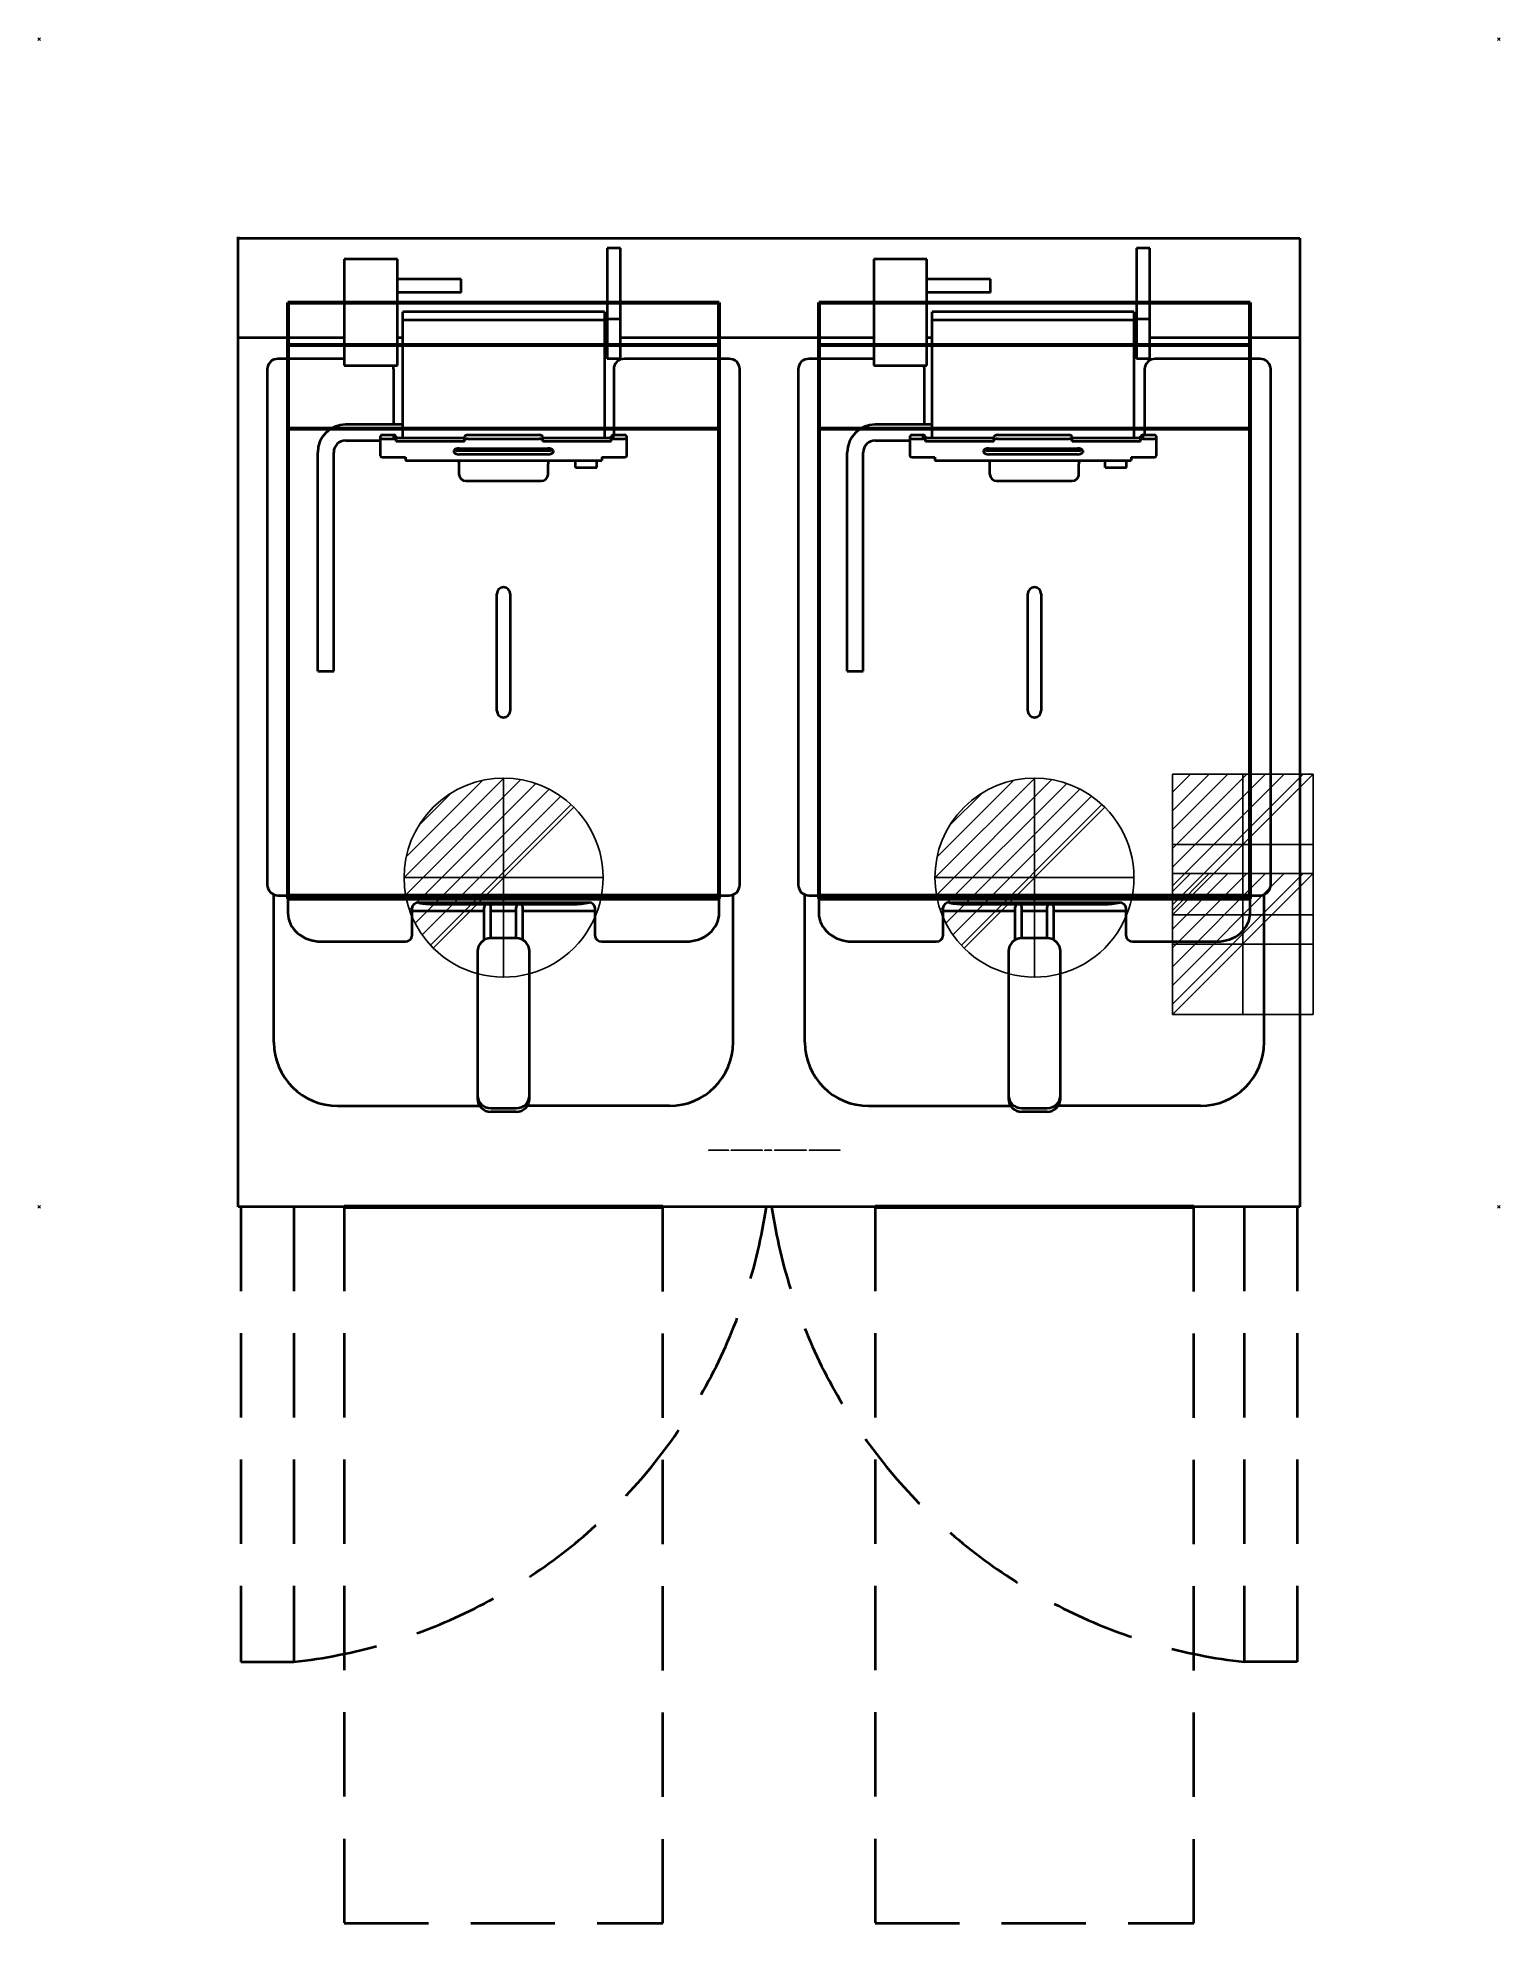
# Model space of a CAD drawing. Header units: millimetres. Extents: x -151 to 951, y -1270 to 151.
import ezdxf

# ---------------------------------------------------------------- set-up
doc = ezdxf.new("R2010")
doc.units = ezdxf.units.MM
doc.header["$PDMODE"] = 3
doc.linetypes.add('NASCOSTA', pattern=[9.525, 6.35, -3.175])
doc.linetypes.add('Nascosto', pattern=[7.14375, 4.7625, -2.38125])
doc.layers.add('IQ_200_2D', color=1, linetype='Continuous', lineweight=40)
doc.layers.add('IQ_204_2D', color=7, linetype='Nascosto', lineweight=40)
for name, color, linetype in [('IQ_BLACK_3D', 250, 'Continuous'), ('IQ_CON_DRAIN_INT', 7, 'Continuous'), ('IQ_CON_ELECTRICITY_INT', 7, 'Continuous'), ('IQ_INS_3D', 3, 'Continuous')]:
    doc.layers.add(name, color=color, linetype=linetype)

# ---------------------------------------------------------------- blocks, each defined once
blk = doc.blocks.new('*X2')
at = {"color": 0}
for p, q in [((286.774344, 2204.447934), (296.618251, 2214.291842)), ((286.774344, 2205.862148), (295.204037, 2214.291842)), ((286.774344, 2207.276361), (293.789824, 2214.291842)), ((286.774344, 2208.690575), (292.37561, 2214.291842)), ((286.774344, 2210.104788), (290.961397, 2214.291842)), ((286.774344, 2211.519002), (289.547183, 2214.291842)), ((286.774344, 2212.933216), (288.13297, 2214.291842))]:
    blk.add_line(p, q, dxfattribs=at)
blk = doc.blocks.new('ELECTRICITY')
for p, q in [((2.121, 2.121), (-2.121, 2.121)), ((-2.121, 2.121), (-2.121, -2.121)), ((-2.121, -2.121), (2.121, 2.121)), ((2.121, -2.121), (2.121, 2.121)), ((-2.121, -2.121), (2.121, -2.121))]:
    blk.add_line(p, q)
at = {"extrusion": (-1, 0, 0)}
for p, q in [((0, -2.121, 2.121), (0, 2.121, 2.121)), ((0, 2.121, -2.121), (0, -2.121, -2.121)), ((0, 2.121, 2.121), (0, 2.121, -2.121)), ((0, 2.121, -2.121), (0, -2.121, 2.121)), ((0, -2.121, -2.121), (0, -2.121, 2.121))]:
    blk.add_line(p, q, dxfattribs=at)
at = {"extrusion": (0, -1, 0)}
for p, q in [((2.121, 0, 2.121), (-2.121, 0, 2.121)), ((-2.121, 0, -2.121), (2.121, 0, -2.121)), ((-2.121, 0, 2.121), (-2.121, 0, -2.121)), ((-2.121, 0, -2.121), (2.121, 0, 2.121)), ((2.121, 0, -2.121), (2.121, 0, 2.121))]:
    blk.add_line(p, q, dxfattribs=at)
at = {"xscale": 0.4000000000000909, "yscale": 0.4000000000000909, "zscale": 0.4000000000000909}
blk.add_blockref('*X2', (-116.831, -883.595), dxfattribs=at)
at = {"extrusion": (-1, 0, 0), "xscale": 0.3999999999999773, "yscale": 0.3999999999999773, "zscale": 0.3999999999999773}
blk.add_blockref('*X2', (-116.831, -883.595), dxfattribs=at)
at = {"extrusion": (0, -1, 0), "xscale": 0.4000000000000909, "yscale": 0.4000000000000909, "zscale": 0.4000000000000909}
blk.add_blockref('*X2', (-116.831, -883.595), dxfattribs=at)
blk = doc.blocks.new('*X3')
at = {"color": 0}
for p, q in [((313.99, 2209.04), (321.51, 2216.55)), ((314.11, 2207.74), (322.8, 2216.44)), ((314.16, 2210.62), (319.93, 2216.39)), ((314.4, 2206.62), (323.93, 2216.15)), ((314.82, 2205.62), (324.92, 2215.72)), ((315.1, 2212.98), (317.57, 2215.44)), ((315.35, 2204.74), (325.8, 2215.19)), ((315.99, 2203.96), (326.58, 2214.56))]:
    blk.add_line(p, q, dxfattribs=at)
blk = doc.blocks.new('DRAIN')
blk.add_line((-2.121, -2.121), (2.121, 2.121))
at = {"extrusion": (-1, 0, 0)}
blk.add_line((0, 2.121, -2.121), (0, -2.121, 2.121), dxfattribs=at)
at = {"extrusion": (0, -1, 0)}
blk.add_line((-2.121, 0, -2.121), (2.121, 0, 2.121), dxfattribs=at)
for start, end in [(45, 225), (225, 45)]:
    blk.add_arc((0, 0), 3, start, end)
at = {"extrusion": (-1, 0, 0)}
for start, end in [(45, 225), (225, 45)]:
    blk.add_arc((0, 0), 3, start, end, dxfattribs=at)
at = {"extrusion": (0, -1, 0)}
for start, end in [(45, 225), (225, 45)]:
    blk.add_arc((0, 0), 3, start, end, dxfattribs=at)
at = {"xscale": 0.4000000000000909, "yscale": 0.4000000000000909, "zscale": 0.4000000000000909}
blk.add_blockref('*X3', (-128.597, -883.621), dxfattribs=at)
at = {"extrusion": (-1, 0, 0), "xscale": 0.3999999999999773, "yscale": 0.3999999999999773, "zscale": 0.3999999999999773}
blk.add_blockref('*X3', (-128.597, -883.621), dxfattribs=at)
at = {"extrusion": (0, -1, 0), "xscale": 0.4000000000000909, "yscale": 0.4000000000000909, "zscale": 0.4000000000000909}
blk.add_blockref('*X3', (-128.597, -883.621), dxfattribs=at)

msp = doc.modelspace()

# ---------------------------------------------------------------- linework, layer by layer
at = {"layer": 'IQ_200_2D'}
for p, q in [((0, 0), (800, 0)), ((0, -730), (0, 0)), ((800, 0), (800, -730)), ((800, -730), (0, -730))]:
    msp.add_line(p, q, dxfattribs=at)
at = {"layer": 'IQ_204_2D', "linetype": 'Continuous'}
for p, q in [((288, -7.5), (278, -7.5)), ((278, -7.5), (278, -91)), ((288, -91), (288, -7.5)), ((687, -7.5), (677, -7.5)), ((677, -7.5), (677, -91)), ((687, -91), (687, -7.5)), ((120, -16), (80, -16)), ((80, -16), (80, -96)), ((120, -96), (120, -16)), ((519, -16), (479, -16)), ((479, -16), (479, -96)), ((519, -96), (519, -16)), ((168, -31), (120, -31)), ((168, -41), (120, -41)), ((168, -41), (168, -31)), ((567, -31), (519, -31)), ((567, -41), (519, -41)), ((567, -41), (567, -31)), ((124, -150.5), (124, -55.5)), ((276, -55.5), (124, -55.5)), ((276, -55.5), (276, -150.5)), ((523, -150.5), (523, -55.5)), ((675, -55.5), (523, -55.5)), ((675, -55.5), (675, -150.5)), ((276, -61.8), (124, -61.8)), ((288, -61), (278, -61)), ((675, -61.8), (523, -61.8)), ((687, -61), (677, -61)), ((0, -75), (80, -75)), ((120, -75), (124, -75)), ((276, -75), (278, -75)), ((288, -75), (479, -75)), ((519, -75), (523, -75)), ((675, -75), (677, -75)), ((687, -75), (800, -75)), ((22, -99), (22, -487.4)), ((80, -91), (30, -91)), ((80, -96), (120, -96)), ((117.2, -140.5), (117.2, -98.8)), ((288, -91), (278, -91)), ((283, -99), (283, -148.4)), ((370, -91), (291, -91)), ((378, -487.4), (378, -99)), ((422, -99), (422, -487.4)), ((480, -91), (430, -91)), ((479, -96), (519, -96)), ((517.2, -140.5), (517.2, -98.8)), ((687, -91), (677, -91)), ((683, -99), (683, -148.4)), ((770, -91), (691, -91)), ((778, -487.4), (778, -99)), ((124, -140.5), (81, -140.5)), ((523, -140.5), (480, -140.5)), ((81, -152.5), (107, -152.5)), ((107, -149.4), (107, -164)), ((108.8, -148.4), (117.2, -148.4)), ((108.8, -151.2), (117.2, -151.2)), ((117.2, -151.2), (117.2, -148.4)), ((119, -153.3), (119, -149.4)), ((119, -150.5), (170.5, -150.5)), ((170.5, -153.3), (119, -153.3)), ((170.5, -153.3), (170.5, -149.5)), ((173.1, -148.4), (227.1, -148.4)), ((173.1, -151.2), (227.1, -151.2)), ((229.5, -153.3), (229.5, -149.5)), ((229.5, -150.5), (281, -150.5)), ((281, -153.3), (229.5, -153.3)), ((281, -153.3), (281, -149.4)), ((282.8, -151.2), (282.8, -148.4)), ((282.8, -148.4), (291.2, -148.4)), ((282.8, -151.2), (291.2, -151.2)), ((293, -164), (293, -149.4)), ((480, -152.5), (506, -152.5)), ((506, -149.4), (506, -164)), ((507.8, -148.4), (516.2, -148.4)), ((507.8, -151.2), (516.2, -151.2)), ((516.2, -151.2), (516.2, -148.4)), ((518, -153.3), (518, -149.4)), ((518, -150.5), (569.5, -150.5)), ((569.5, -153.3), (518, -153.3)), ((569.5, -153.3), (569.5, -149.5)), ((572.1, -148.4), (626.1, -148.4)), ((572.1, -151.2), (626.1, -151.2)), ((628.5, -153.3), (628.5, -149.5)), ((628.5, -150.5), (680, -150.5)), ((680, -153.3), (628.5, -153.3)), ((680, -153.3), (680, -149.4)), ((681.8, -151.2), (681.8, -148.4)), ((681.8, -148.4), (690.2, -148.4)), ((681.8, -151.2), (690.2, -151.2)), ((692, -164), (692, -149.4)), ((60, -326.5), (60, -161.5)), ((72, -326.5), (72, -161.5)), ((110, -165.1), (126, -165.1)), ((126, -165.1), (126, -167.5)), ((126, -167.5), (274, -167.5)), ((162.5, -160.1), (162.5, -161.6)), ((166.5, -158.7), (233.5, -158.7)), ((166.5, -160.2), (233.5, -160.2)), ((233.5, -163), (166.5, -163)), ((166.5, -178.1), (166.5, -170.1)), ((233.5, -178.1), (233.5, -170.1)), ((237.5, -160.1), (237.5, -161.6)), ((254.3, -173), (254.3, -167.5)), ((270.3, -173), (270.3, -167.5)), ((274, -165.1), (274, -167.5)), ((274, -165.1), (290, -165.1)), ((459, -326.5), (459, -161.5)), ((471, -326.5), (471, -161.5)), ((509, -165.1), (525, -165.1)), ((525, -165.1), (525, -167.5)), ((525, -167.5), (673, -167.5)), ((561.5, -160.1), (561.5, -161.6)), ((565.5, -158.7), (632.5, -158.7)), ((565.5, -160.2), (632.5, -160.2)), ((632.5, -163), (565.5, -163)), ((566.5, -178.1), (566.5, -170.1)), ((633.5, -178.1), (633.5, -170.1)), ((636.5, -160.1), (636.5, -161.6)), ((653.3, -173), (653.3, -167.5)), ((669.3, -173), (669.3, -167.5)), ((673, -165.1), (673, -167.5)), ((673, -165.1), (689, -165.1)), ((171.5, -183), (228.5, -183)), ((254.3, -173), (270.3, -173)), ((571.5, -183), (628.5, -183)), ((653.3, -173), (669.3, -173)), ((195, -356.2), (195, -268.2)), ((205, -268.2), (205, -356.2)), ((595, -356.2), (595, -268.2)), ((605, -268.2), (605, -356.2)), ((60, -326.5), (72, -326.5)), ((459, -326.5), (471, -326.5)), ((27, -606), (27, -494.8)), ((30, -495.4), (370, -495.4)), ((37.5, -495.4), (37.5, -508.5)), ((362.5, -508.5), (362.5, -495.4)), ((373, -606), (373, -494.8)), ((427, -606), (427, -494.8)), ((430, -495.4), (770, -495.4)), ((437.5, -495.4), (437.5, -508.5)), ((762.5, -508.5), (762.5, -495.4)), ((773, -606), (773, -494.8)), ((131, -505), (131, -525.8)), ((131, -507), (185.5, -507)), ((136, -500.7), (264, -500.7)), ((147.5, -502), (252.5, -502)), ((185.5, -528.9), (185.5, -504.3)), ((190.4, -507), (209.3, -507)), ((190.5, -527.6), (190.5, -504.3)), ((209.5, -527.6), (209.5, -504.3)), ((214.5, -528.9), (214.5, -504.3)), ((214.5, -528.9), (214.5, -505.2)), ((214.5, -507), (269, -507)), ((269, -525.8), (269, -505)), ((531, -505), (531, -525.8)), ((531, -507), (585.5, -507)), ((536, -500.7), (664, -500.7)), ((547.5, -502), (652.5, -502)), ((585.5, -528.9), (585.5, -504.3)), ((590.4, -507), (609.3, -507)), ((590.5, -527.6), (590.5, -504.3)), ((609.5, -527.6), (609.5, -504.3)), ((614.5, -528.9), (614.5, -504.3)), ((614.5, -528.9), (614.5, -505.2)), ((614.5, -507), (669, -507)), ((669, -525.8), (669, -505)), ((62.5, -530.2), (126, -530.2)), ((180.4, -537.5), (180.4, -648.6)), ((209.6, -527.7), (190.4, -527.7)), ((219.6, -648.6), (219.6, -537.5)), ((274, -530.2), (337.5, -530.2)), ((462.5, -530.2), (526, -530.2)), ((580.4, -537.5), (580.4, -648.6)), ((609.6, -527.7), (590.4, -527.7)), ((619.6, -648.6), (619.6, -537.5)), ((674, -530.2), (737.5, -530.2)), ((75, -654), (182, -654)), ((190.4, -655.7), (209.6, -655.7)), ((209.6, -658.5), (190.4, -658.5)), ((325, -654), (218, -654)), ((475, -654), (582, -654)), ((590.4, -655.7), (609.6, -655.7)), ((609.6, -658.5), (590.4, -658.5)), ((725, -654), (618, -654))]:
    msp.add_line(p, q, dxfattribs=at)
at = {"layer": 'IQ_204_2D', "linetype": 'Continuous', "lineweight": 60}
for p, q in [((37.5, -48.5), (37.5, -497.6)), ((37.5, -48.5), (37.5, -80.7)), ((37.5, -48.5), (362.5, -48.5)), ((362.5, -80.7), (362.5, -48.5)), ((362.5, -497.6), (362.5, -48.5)), ((437.5, -48.5), (437.5, -497.6)), ((437.5, -48.5), (437.5, -80.7)), ((437.5, -48.5), (762.5, -48.5)), ((762.5, -80.7), (762.5, -48.5)), ((762.5, -497.6), (762.5, -48.5)), ((37.5, -80.7), (37.5, -143.6)), ((362.5, -80.7), (37.5, -80.7)), ((362.5, -143.6), (362.5, -80.7)), ((437.5, -80.7), (437.5, -143.6)), ((762.5, -80.7), (437.5, -80.7)), ((762.5, -143.6), (762.5, -80.7)), ((37.5, -143.6), (37.5, -495.4)), ((37.5, -143.6), (362.5, -143.6)), ((362.5, -495.4), (362.5, -143.6)), ((437.5, -143.6), (437.5, -495.4)), ((437.5, -143.6), (762.5, -143.6)), ((762.5, -495.4), (762.5, -143.6)), ((37.5, -495.4), (362.5, -495.4)), ((437.5, -495.4), (762.5, -495.4)), ((37.5, -497.6), (362.5, -497.6)), ((437.5, -497.6), (762.5, -497.6)), ((320, -730), (80, -730)), ((80, -730), (320, -730)), ((720, -730), (480, -730)), ((480, -730), (720, -730))]:
    msp.add_line(p, q, dxfattribs=at)
at = {"layer": 'IQ_204_2D', "linetype": 'NASCOSTA', "ltscale": 10}
for p, q in [((2, -730), (2, -1073)), ((42, -730), (42, -1073)), ((80, -730), (80, -1270)), ((320, -1270), (320, -730)), ((480, -730), (480, -1270)), ((720, -1270), (720, -730)), ((758, -730), (758, -1073)), ((798, -730), (798, -1073)), ((2, -1073), (42, -1073)), ((798, -1073), (758, -1073)), ((80, -1270), (320, -1270)), ((480, -1270), (720, -1270))]:
    msp.add_line(p, q, dxfattribs=at)
at = {"layer": 'IQ_204_2D', "linetype": 'Continuous'}
for centre, radius, start, end in [((30, -99), 8.02, 90, 180), ((109.1, -98.8), 8.07, 360, 21.7713), ((291, -99), 8, 90, 180), ((370, -99), 8, 360, 90), ((430, -99), 8.02, 90, 180), ((509.1, -98.8), 8.07, 360, 21.7713), ((691, -99), 8, 90, 180), ((770, -99), 8, 360, 90), ((81, -161.5), 21, 90, 180), ((480, -161.5), 21, 90, 180), ((81, -161.5), 9, 90, 180), ((108.8, -150.5), 2.1, 90, 147.8746), ((108.8, -153.3), 2.1, 90, 147.8746), ((117.2, -150.5), 2.1, 32.1254, 90), ((117.2, -153.3), 2.1, 32.1254, 90), ((173, -151.8), 3.4, 88.7343, 136.8518), ((173, -154.6), 3.4, 88.7343, 136.8518), ((227, -151.8), 3.4, 43.1482, 88.7343), ((227, -154.6), 3.4, 43.1482, 88.7343), ((282.8, -150.5), 2.1, 90, 147.8746), ((282.8, -153.3), 2.1, 90, 147.8746), ((291.2, -150.5), 2.1, 32.1254, 90), ((291.2, -153.3), 2.1, 32.1254, 90), ((480, -161.5), 9, 90, 180), ((507.8, -150.5), 2.1, 90, 147.8746), ((507.8, -153.3), 2.1, 90, 147.8746), ((516.2, -150.5), 2.1, 32.1254, 90), ((516.2, -153.3), 2.1, 32.1254, 90), ((572, -151.8), 3.4, 88.7343, 136.8518), ((572, -154.6), 3.4, 88.7343, 136.8518), ((626, -151.8), 3.4, 43.1482, 88.7343), ((626, -154.6), 3.4, 43.1482, 88.7343), ((681.8, -150.5), 2.1, 90, 147.8746), ((681.8, -153.3), 2.1, 90, 147.8746), ((690.2, -150.5), 2.1, 32.1254, 90), ((690.2, -153.3), 2.1, 32.1254, 90), ((166.1, -163.8), 5.15, 85.3391, 134.093), ((166.5, -156.7), 6.3, 230.5679, 270), ((166.5, -150.4), 9.83, 250, 270), ((233.9, -163.8), 5.15, 45.907, 94.6609), ((233.5, -150.4), 9.83, 270, 290), ((233.5, -156.7), 6.3, 270, 309.4321), ((565.1, -163.8), 5.15, 85.3391, 134.093), ((565.5, -156.7), 6.3, 230.5679, 270), ((565.5, -150.4), 9.83, 250, 270), ((632.9, -163.8), 5.15, 45.907, 94.6609), ((632.5, -150.4), 9.83, 270, 290), ((632.5, -156.7), 6.3, 270, 309.4321), ((200, -268.2), 5, 0, 180), ((600, -268.2), 5, 0, 180), ((200, -356.2), 5, 180, 0), ((600, -356.2), 5, 180, 0), ((30, -487.4), 8, 180, 270), ((370, -487.4), 8, 270, 0), ((430, -487.4), 8, 180, 270), ((770, -487.4), 8, 270, 0), ((147.5, -442), 60, 258.9841, 270), ((188, -504.3), 2.5, 0, 180), ((212, -504.3), 2.5, 0, 180), ((252.5, -442), 60, 270, 281.7052), ((547.5, -442), 60, 258.9841, 270), ((588, -504.3), 2.5, 0, 180), ((612, -504.3), 2.5, 0, 180), ((652.5, -442), 60, 270, 281.7052), ((75, -606), 48, 180, 270), ((325, -606), 48, 270, 360), ((475, -606), 48, 180, 270), ((725, -606), 48, 270, 360)]:
    msp.add_arc(centre, radius, start, end, dxfattribs=at)
at = {"layer": 'IQ_204_2D', "linetype": 'NASCOSTA', "ltscale": 10}
for centre, start, end in [((-3.4, -669.6), 276.4269, 351.4422), ((803.4, -669.6), 188.5578, 263.5731)]:
    msp.add_arc(centre, 406, start, end, dxfattribs=at)
at = {"layer": 'IQ_204_2D', "linetype": 'Continuous'}
for centre, major_axis, ratio, start_param, end_param in [((110, -164), (3, 0), 0.358368, 3.141593, 4.712389), ((161.5, -170.1), (5, 0), 0.952408, 0, 0.589435), ((238.5, -170.1), (5, 0), 0.968237, 2.572784, 3.141593), ((290, -164), (3, 0), 0.358368, 4.712389, 6.283185), ((509, -164), (3, 0), 0.358368, 3.141593, 4.712389), ((561.5, -170.1), (5, 0), 0.952408, 0, 0.589435), ((638.5, -170.1), (5, 0), 0.968237, 2.572784, 3.141593), ((689, -164), (3, 0), 0.358368, 4.712389, 6.283185), ((171.5, -178.1), (5, 0), 0.978148, 3.141593, 4.712389), ((228.5, -178.1), (5, 0), 0.978148, 4.712389, 6.283185), ((571.5, -178.1), (5, 0), 0.978148, 3.141593, 4.712389), ((628.5, -178.1), (5, 0), 0.978148, 4.712389, 6.283185), ((62.5, -508.5), (25, 0), 0.866025, 3.141593, 4.712389), ((136, -505), (-5, 0), 0.866025, 4.712389, 6.283185), ((264, -505), (5, 0), 0.866025, 0, 1.570796), ((337.5, -508.5), (-25, 0), 0.866025, 1.570796, 3.141593), ((462.5, -508.5), (25, 0), 0.866025, 3.141593, 4.712389), ((536, -505), (-5, 0), 0.866025, 4.712389, 6.283185), ((664, -505), (5, 0), 0.866025, 0, 1.570796), ((737.5, -508.5), (-25, 0), 0.866025, 1.570796, 3.141593), ((126, -525.8), (5, 0), 0.866025, 4.712389, 6.283185), ((190.4, -537.5), (-10, 0), 0.984807, 4.712389, 6.283185), ((209.6, -537.5), (10, 0), 0.984808, 0, 1.570796), ((274, -525.8), (-5, 0), 0.866025, 0, 1.570796), ((526, -525.8), (5, 0), 0.866025, 4.712389, 6.283185), ((590.4, -537.5), (-10, 0), 0.984807, 4.712389, 6.283185), ((609.6, -537.5), (10, 0), 0.984808, 0, 1.570796), ((674, -525.8), (-5, 0), 0.866025, 0, 1.570796), ((190.4, -645.9), (10, 0), 0.984807, 3.141593, 4.712389), ((190.4, -648.6), (10, 0), 0.984808, 3.141593, 4.712389), ((209.6, -645.9), (-10, 0), 0.984808, 1.570796, 3.141593), ((209.6, -648.6), (-10, 0), 0.984808, 1.570796, 3.141593), ((590.4, -645.9), (10, 0), 0.984807, 3.141593, 4.712389), ((590.4, -648.6), (10, 0), 0.984808, 3.141593, 4.712389), ((609.6, -645.9), (-10, 0), 0.984808, 1.570796, 3.141593), ((609.6, -648.6), (-10, 0), 0.984808, 1.570796, 3.141593)]:
    msp.add_ellipse(centre, major_axis=major_axis, ratio=ratio, start_param=start_param, end_param=end_param, dxfattribs=at)
at = {"layer": 'IQ_INS_3D'}
for p in [(-150, 150), (950, 150), (0, 0), (-150, -730), (950, -730)]:
    msp.add_point(p, dxfattribs=at)

# ---------------------------------------------------------------- block references
at = {"layer": 'IQ_CON_DRAIN_INT', "xscale": 25, "yscale": 25, "zscale": 25}
for p in [(200, -482), (600, -482)]:
    msp.add_blockref('DRAIN', p, dxfattribs=at)
at = {"layer": 'IQ_CON_ELECTRICITY_INT', "xscale": 25, "yscale": 25, "zscale": 25}
for p in [(757, -457), (757, -532)]:
    msp.add_blockref('ELECTRICITY', p, dxfattribs=at)

# ---------------------------------------------------------------- meshes
at = {"layer": 'IQ_BLACK_3D'}
mesh = msp.add_polyface(dxfattribs=at)
corners = [(365, -687.4, 674.7), (365, -687.4, 677.2), (360, -687.4, 677.2), (359.8, -687.4, 677.2), (360, -687.4, 674.7), (358.9, -687.4, 674.7), (359.6, -687.4, 677.2), (359.4, -687.4, 677.3), (359.1, -687.4, 677.4), (357.9, -687.4, 675), (357, -687.4, 675.4), (358.7, -687.4, 677.6), (358.5, -687.4, 677.7), (356.3, -687.4, 676), (358.3, -687.4, 677.9), (355.7, -687.4, 676.7), (358.1, -687.4, 678.2), (355.4, -687.4, 677.6), (358, -687.4, 678.4), (357.9, -687.4, 678.8), (358.9, -687.4, 677.5), (357.8, -687.4, 681.6), (364.4, -687.4, 681.6), (364.4, -687.4, 684.1), (357.8, -687.4, 684.1), (357.8, -687.4, 687.8), (364.8, -687.4, 687.8), (364.8, -687.4, 690.3), (355.1, -687.4, 690.3), (357.8, -687.4, 679.1), (355.2, -687.4, 678.6), (357.8, -687.4, 679.6), (355.1, -687.4, 679.7), (357.1, -687.4, 665.4), (357.5, -687.4, 664.4), (357.9, -687.4, 664.6), (357.2, -687.4, 665.5), (356.9, -687.4, 665.2), (357.1, -687.4, 664.2), (358.2, -687.4, 665), (357.3, -687.4, 665.7), (358.3, -687.4, 665.4), (357.3, -687.4, 665.9), (355.6, -687.4, 664.1), (356.6, -687.4, 664.1), (356.6, -687.4, 665.1), (355.6, -687.4, 665.1), (354.5, -687.4, 662.3), (355.6, -687.4, 662.3), (356.8, -687.4, 665.2), (354.5, -687.4, 667.7), (355.6, -687.4, 666.7), (358.3, -687.4, 666.4), (357.3, -687.4, 666.1), (358.4, -687.4, 665.9), (357.2, -687.4, 666.3), (358.2, -687.4, 666.8), (357.9, -687.4, 667.2), (357.1, -687.4, 666.5), (357.5, -687.4, 667.5), (356.9, -687.4, 666.6), (357.1, -687.4, 667.6), (356.8, -687.4, 666.7), (356.6, -687.4, 667.7), (356.6, -687.4, 666.7), (364.1, -687.4, 665.2), (364.1, -687.4, 664.1), (364.9, -687.4, 664.1), (365, -687.4, 665.2), (363, -687.4, 662.3), (364.1, -687.4, 662.3), (365.2, -687.4, 665.2), (366, -687.4, 664.4), (365.4, -687.4, 665.3), (365.5, -687.4, 665.4), (363, -687.4, 667.7), (364.1, -687.4, 666.7), (365.1, -687.4, 666.7), (365.6, -687.4, 667.6), (365.1, -687.4, 667.7), (365.3, -687.4, 666.6), (366, -687.4, 667.5)]
mesh.append_faces([[corners[k] for k in face] for face in [(11, 9, 20), (18, 15, 16), (21, 32, 31), (54, 42, 41), (60, 61, 62), (71, 72, 73)]], dxfattribs={"vtx0": -1, "vtx1": -1})
mesh.append_faces([[corners[k] for k in face] for face in [(32, 21, 24, 28)]], dxfattribs={"vtx0": -1, "vtx1": -1, "vtx2": -1})
mesh.append_faces([[corners[k] for k in face] for face in [(5, 6, 7), (5, 7, 8, 9), (28, 24, 25), (33, 34, 35, 36), (37, 38, 34, 33), (36, 35, 39, 40), (41, 42, 40, 39), (38, 37, 49), (52, 53, 42, 54), (53, 52, 56), (63, 64, 62, 61), (65, 66, 67, 68), (77, 78, 79, 76), (76, 79, 75), (78, 77, 80, 81)]], dxfattribs={"vtx0": -1, "vtx2": -1})
mesh.append_faces([[corners[k] for k in face] for face in [(8, 20, 9), (74, 73, 72)]], dxfattribs={"vtx1": -1, "vtx2": -1})
mesh.append_faces([[corners[k] for k in face] for face in [(71, 68, 67, 72)]], dxfattribs={"vtx1": -1, "vtx2": -1, "vtx3": -1})
mesh.append_faces([[corners[k] for k in face] for face in [(2, 3, 4, 0), (5, 4, 3, 6), (10, 9, 11, 12), (13, 10, 12, 14), (15, 13, 14, 16), (17, 15, 18, 19), (19, 29, 30, 17), (29, 31, 32, 30), (43, 44, 45, 46), (44, 38, 49, 45), (50, 47, 46, 51), (55, 53, 56, 57), (58, 55, 57, 59), (60, 58, 59, 61), (51, 64, 63, 50), (75, 69, 65, 76)]], dxfattribs={"vtx1": -1, "vtx3": -1})
mesh.append_faces([[corners[k] for k in face] for face in [(0, 1, 2)]], dxfattribs={"vtx2": -1})
mesh.append_faces([[corners[k] for k in face] for face in [(47, 48, 43, 46), (69, 70, 66, 65)]], dxfattribs={"vtx2": -1, "vtx3": -1})
mesh.append_faces([[corners[k] for k in face] for face in [(21, 22, 23, 24), (25, 26, 27, 28)]], dxfattribs={"vtx3": -1})
mesh = msp.add_polyface(dxfattribs=at)
corners = [(366.9, -687.4, 674.7), (369.6, -687.4, 674.7), (366.9, -687.4, 682.9), (369.6, -687.4, 690.3), (366.9, -687.4, 690.3), (375.9, -687.4, 674.5), (376.7, -687.4, 676.8), (375.9, -687.4, 677), (374.6, -687.4, 674.9), (375.3, -687.4, 677.3), (373.5, -687.4, 675.6), (372.6, -687.4, 676.5), (374.8, -687.4, 677.7), (374.4, -687.4, 678.3), (374.2, -687.4, 678.9), (371.9, -687.4, 677.5), (371.5, -687.4, 678.8), (374.1, -687.4, 679.7), (371.4, -687.4, 680.3), (374.1, -687.4, 681.6), (374.5, -687.4, 682.7), (374.9, -687.4, 683.1), (372.6, -687.4, 684.3), (372, -687.4, 683.1), (371.5, -687.4, 681.8), (374.2, -687.4, 682.1), (375.4, -687.4, 683.5), (373.6, -687.4, 685.2), (374.7, -687.4, 685.8), (376, -687.4, 683.8), (375.9, -687.4, 686.2), (366, -687.4, 664.4), (364.9, -687.4, 664.1), (366, -687.4, 662.3), (367.3, -687.4, 662.3), (365.5, -687.4, 665.4), (366.3, -687.4, 664.6), (365.6, -687.4, 665.5), (365.7, -687.4, 665.7), (366.7, -687.4, 665.2), (366.9, -687.4, 665.6), (366.5, -687.4, 664.9), (365.7, -687.4, 666.1), (365.8, -687.4, 665.9), (366.9, -687.4, 666), (366.8, -687.4, 666.4), (366.6, -687.4, 666.8), (365.7, -687.4, 666.3), (366.4, -687.4, 667.2), (365.6, -687.4, 666.4), (365.4, -687.4, 666.5), (366, -687.4, 667.5), (365.3, -687.4, 666.6), (374.7, -687.4, 663.3), (374.9, -687.4, 662.3), (375.6, -687.4, 662.6), (375.1, -687.4, 663.4), (374.2, -687.4, 663.2), (374.2, -687.4, 662.2), (373.7, -687.4, 663.3), (376.2, -687.4, 663), (375.5, -687.4, 663.7), (375.7, -687.4, 664.1), (376.6, -687.4, 663.6), (373.3, -687.4, 663.4), (373.5, -687.4, 662.3), (372.8, -687.4, 662.6), (372.9, -687.4, 663.7), (372.2, -687.4, 663), (372.6, -687.4, 664.1), (371.8, -687.4, 663.6), (372.5, -687.4, 664.5), (371.5, -687.4, 664.3), (371.4, -687.4, 665), (372.4, -687.4, 665), (371.5, -687.4, 665.7), (372.5, -687.4, 665.5), (375.5, -687.4, 666.3), (375.7, -687.4, 665.9), (376.2, -687.4, 667), (375.6, -687.4, 667.4), (375.1, -687.4, 666.5), (374.9, -687.4, 667.7), (374.7, -687.4, 666.7), (374.2, -687.4, 667.8), (374.2, -687.4, 666.8), (372.6, -687.4, 665.9), (372.9, -687.4, 666.3), (372.2, -687.4, 667), (371.8, -687.4, 666.4), (373.3, -687.4, 666.5), (372.8, -687.4, 667.4), (373.5, -687.4, 667.7), (373.7, -687.4, 666.7)]
mesh.append_faces([[corners[k] for k in face] for face in [(31, 32, 33, 34)]], dxfattribs={"vtx0": -1})
mesh.append_faces([[corners[k] for k in face] for face in [(12, 10, 9), (25, 23, 19), (65, 64, 66), (77, 80, 81)]], dxfattribs={"vtx0": -1, "vtx1": -1})
mesh.append_faces([[corners[k] for k in face] for face in [(5, 6, 7, 8), (9, 10, 8, 7), (23, 25, 20), (29, 30, 28), (35, 31, 36, 37), (50, 48, 51, 52), (48, 50, 49), (53, 54, 55, 56), (57, 58, 54, 53), (58, 57, 59), (67, 68, 66, 64), (69, 70, 68, 67), (71, 72, 70, 69), (82, 83, 81, 80), (83, 82, 84, 85), (92, 93, 85, 84)]], dxfattribs={"vtx0": -1, "vtx2": -1})
mesh.append_faces([[corners[k] for k in face] for face in [(37, 36, 41, 39)]], dxfattribs={"vtx0": -1, "vtx3": -1})
mesh.append_faces([[corners[k] for k in face] for face in [(0, 1, 2)]], dxfattribs={"vtx1": -1})
mesh.append_faces([[corners[k] for k in face] for face in [(24, 18, 19, 23)]], dxfattribs={"vtx1": -1, "vtx2": -1})
mesh.append_faces([[corners[k] for k in face] for face in [(18, 16, 17, 19)]], dxfattribs={"vtx1": -1, "vtx2": -1, "vtx3": -1})
mesh.append_faces([[corners[k] for k in face] for face in [(11, 10, 12, 13), (13, 14, 15, 11), (16, 15, 14, 17), (20, 21, 22, 23), (21, 26, 27, 22), (28, 27, 26, 29), (38, 37, 39, 40), (42, 43, 44, 45), (43, 38, 40, 44), (45, 46, 47, 42), (46, 48, 49, 47), (55, 60, 61, 56), (62, 61, 60, 63), (59, 64, 65, 58), (73, 72, 71, 74), (75, 73, 74, 76), (77, 78, 79, 80), (86, 87, 88, 89), (89, 75, 76, 86), (87, 90, 91, 88), (92, 91, 90, 93)]], dxfattribs={"vtx1": -1, "vtx3": -1})
mesh.append_faces([[corners[k] for k in face] for face in [(3, 4, 2, 1)]], dxfattribs={"vtx2": -1})
mesh = msp.add_polyface(dxfattribs=at)
corners = [(379.4, -687.4, 674.7), (380.4, -687.4, 675), (378.9, -687.4, 676.9), (378.3, -687.4, 676.7), (381.3, -687.4, 675.6), (379.5, -687.4, 677.2), (378.4, -687.4, 674.5), (377.5, -687.4, 676.7), (377.4, -687.4, 674.4), (380, -687.4, 677.5), (382.2, -687.4, 676.4), (380.6, -687.4, 678), (380.2, -687.4, 681.6), (374.1, -687.4, 679.7), (382.9, -687.4, 679.7), (383, -687.4, 680.6), (382.9, -687.4, 681.8), (380.1, -687.4, 682.1), (376.7, -687.4, 676.8), (375.9, -687.4, 674.5), (374.1, -687.4, 681.6), (382.6, -687.4, 682.9), (380, -687.4, 682.5), (382.1, -687.4, 683.8), (379.7, -687.4, 683), (378.9, -687.4, 683.6), (379.4, -687.4, 683.3), (380.6, -687.4, 685.4), (379.6, -687.4, 685.9), (381.4, -687.4, 684.7), (378.5, -687.4, 686.2), (377.9, -687.4, 684), (378.4, -687.4, 683.9), (377.3, -687.4, 686.4), (377.3, -687.4, 684.1), (375.9, -687.4, 686.2), (376, -687.4, 683.8), (376.6, -687.4, 684), (390.5, -687.4, 674.3), (389.7, -687.4, 676.9), (389.1, -687.4, 674.5), (389, -687.4, 677.2), (387.8, -687.4, 674.9), (388.3, -687.4, 677.6), (386.7, -687.4, 675.6), (387.8, -687.4, 678.1), (385.7, -687.4, 676.5), (387.4, -687.4, 678.8), (387.1, -687.4, 679.5), (385, -687.4, 677.7), (384.5, -687.4, 678.9), (384.4, -687.4, 680.4), (387, -687.4, 680.4), (389.7, -687.4, 683.9), (390.5, -687.4, 683.9), (390.5, -687.4, 686.4), (389.1, -687.4, 686.3), (387.4, -687.4, 682), (385.7, -687.4, 684.2), (385, -687.4, 683.1), (387.1, -687.4, 681.2), (384.5, -687.4, 681.8), (387.8, -687.4, 682.6), (386.7, -687.4, 685.1), (387.8, -687.4, 685.8), (388.3, -687.4, 683.2), (389, -687.4, 683.6), (375.9, -687.4, 664.5), (376.6, -687.4, 663.6), (376.9, -687.4, 664.3), (376, -687.4, 665), (375.7, -687.4, 664.1), (377, -687.4, 665), (375.9, -687.4, 665.5), (376.9, -687.4, 665.7), (376.6, -687.4, 666.4), (375.7, -687.4, 665.9), (376.2, -687.4, 667), (382.8, -687.4, 665.5), (382.8, -687.4, 664.5), (384.8, -687.4, 664.5), (384.8, -687.4, 665.5), (381.7, -687.4, 662.3), (382.8, -687.4, 662.3), (381.7, -687.4, 667.7), (382.8, -687.4, 666.7), (385, -687.4, 666.7), (385, -687.4, 667.7), (390.7, -687.4, 663.8), (389.6, -687.4, 664), (389.7, -687.4, 663.7), (389.8, -687.4, 663.3)]
mesh.append_faces([[corners[k] for k in face] for face in [(9, 4, 10, 11), (78, 79, 80, 81)]], dxfattribs={"vtx0": -1})
mesh.append_faces([[corners[k] for k in face] for face in [(6, 7, 8), (5, 4, 9), (25, 28, 32), (29, 24, 23), (34, 33, 37), (38, 39, 40), (47, 46, 45), (77, 76, 75)]], dxfattribs={"vtx0": -1, "vtx1": -1})
mesh.append_faces([[corners[k] for k in face] for face in [(84, 79, 78, 85)]], dxfattribs={"vtx0": -1, "vtx1": -1, "vtx3": -1})
mesh.append_faces([[corners[k] for k in face] for face in [(12, 15, 16, 17), (18, 19, 8, 7), (13, 12, 20), (17, 16, 21, 22), (23, 24, 22, 21), (30, 31, 32, 28), (31, 30, 33, 34), (35, 36, 37, 33), (41, 42, 40, 39), (42, 41, 43, 44), (45, 46, 44, 43), (51, 48, 52), (57, 58, 59, 60), (58, 57, 62, 63), (51, 52, 60), (64, 65, 66, 56), (56, 66, 53), (65, 64, 63, 62), (67, 68, 69, 70), (68, 67, 71), (72, 73, 70, 69), (73, 72, 74), (75, 76, 73, 74)]], dxfattribs={"vtx0": -1, "vtx2": -1})
mesh.append_faces([[corners[k] for k in face] for face in [(12, 13, 14, 15), (88, 89, 90, 91)]], dxfattribs={"vtx0": -1, "vtx3": -1})
mesh.append_faces([[corners[k] for k in face] for face in [(50, 49, 48, 51), (61, 51, 60, 59)]], dxfattribs={"vtx1": -1, "vtx2": -1})
mesh.append_faces([[corners[k] for k in face] for face in [(0, 1, 2, 3), (1, 4, 5, 2), (6, 0, 3, 7), (25, 26, 27, 28), (26, 24, 29, 27), (47, 48, 49, 46), (53, 54, 55, 56)]], dxfattribs={"vtx1": -1, "vtx3": -1})
mesh.append_faces([[corners[k] for k in face] for face in [(82, 83, 79, 84)]], dxfattribs={"vtx2": -1})
mesh.append_faces([[corners[k] for k in face] for face in [(85, 86, 87, 84)]], dxfattribs={"vtx3": -1})
mesh = msp.add_polyface(dxfattribs=at)
corners = [(393, -687.4, 674.8), (394.1, -687.4, 675.4), (392.2, -687.4, 677.1), (391.4, -687.4, 676.9), (391.8, -687.4, 674.5), (390.5, -687.4, 676.8), (390.5, -687.4, 674.3), (389.7, -687.4, 676.9), (395.1, -687.4, 676.3), (392.8, -687.4, 677.5), (393.4, -687.4, 678), (392.8, -687.4, 683.2), (393.4, -687.4, 682.7), (395.1, -687.4, 684.4), (394.1, -687.4, 685.3), (391.4, -687.4, 683.9), (392.2, -687.4, 683.6), (393, -687.4, 686), (391.8, -687.4, 686.3), (390.5, -687.4, 686.4), (390.5, -687.4, 683.9), (397.6, -687.4, 676.6), (398.2, -687.4, 675.9), (400.1, -687.4, 677.9), (399.9, -687.4, 678.1), (399.8, -687.4, 678.4), (397.2, -687.4, 677.4), (399.6, -687.4, 678.7), (396.9, -687.4, 678.3), (399.5, -687.4, 679.1), (399.5, -687.4, 679.6), (396.8, -687.4, 679.4), (399.5, -687.4, 683.6), (399.5, -687.4, 686), (399.5, -687.4, 690.3), (396.8, -687.4, 690.3), (391.4, -687.4, 663.3), (391.4, -687.4, 662.3), (393.1, -687.4, 662.3), (393.1, -687.4, 663.3), (391.2, -687.4, 663.3), (391, -687.4, 662.3), (391.1, -687.4, 663.4), (390.3, -687.4, 662.7), (390.6, -687.4, 662.5), (390.8, -687.4, 663.6), (389.8, -687.4, 663.3), (390, -687.4, 662.9), (390.9, -687.4, 663.5), (392.9, -687.4, 664.6), (392.9, -687.4, 665.6), (390.7, -687.4, 665.6), (390.7, -687.4, 664.6), (390.7, -687.4, 666.7), (393, -687.4, 666.7), (393, -687.4, 667.7), (389.6, -687.4, 667.7), (389.6, -687.4, 664), (390.7, -687.4, 663.8), (399.1, -687.4, 662.2), (399.5, -687.4, 663.2), (399.2, -687.4, 663.2), (398.6, -687.4, 662.3), (398.7, -687.4, 663.4), (397.9, -687.4, 662.8), (398.2, -687.4, 662.5), (398.5, -687.4, 663.6), (397.6, -687.4, 663.1), (399, -687.4, 663.3), (398.4, -687.4, 663.8), (398.2, -687.4, 664), (397.4, -687.4, 663.5), (398.6, -687.4, 664.9), (399, -687.4, 664.7), (399.2, -687.4, 665.8), (399.1, -687.4, 665.9), (399, -687.4, 665.9), (398.9, -687.4, 666), (398.2, -687.4, 665.2), (397.9, -687.4, 665.6), (398.9, -687.4, 666.1), (397.8, -687.4, 666.1), (398.8, -687.4, 666.2), (398.8, -687.4, 666.4), (397.8, -687.4, 666.6), (398.9, -687.4, 666.5), (398.9, -687.4, 666.6), (398, -687.4, 667.2), (397.9, -687.4, 667), (398.6, -687.4, 667.6), (399, -687.4, 666.7), (399.1, -687.4, 666.7), (399, -687.4, 667.7), (398.2, -687.4, 667.3), (397.8, -687.4, 666.8)]
mesh.append_faces([[corners[k] for k in face] for face in [(36, 37, 38, 39)]], dxfattribs={"vtx0": -1})
mesh.append_faces([[corners[k] for k in face] for face in [(29, 28, 27), (58, 46, 45), (63, 62, 68), (76, 72, 75)]], dxfattribs={"vtx0": -1, "vtx1": -1})
mesh.append_faces([[corners[k] for k in face] for face in [(25, 26, 21, 24), (27, 28, 26, 25), (37, 36, 40, 41), (41, 40, 42), (45, 46, 47, 48), (48, 47, 43, 42), (59, 60, 61, 62), (66, 67, 64, 63), (79, 77, 80, 81), (81, 82, 83, 84), (81, 80, 82), (89, 90, 91, 92), (93, 86, 90, 89), (86, 93, 87)]], dxfattribs={"vtx0": -1, "vtx2": -1})
mesh.append_faces([[corners[k] for k in face] for face in [(31, 30, 32, 33), (57, 58, 52, 51)]], dxfattribs={"vtx0": -1, "vtx2": -1, "vtx3": -1})
mesh.append_faces([[corners[k] for k in face] for face in [(42, 43, 44, 41), (63, 64, 65, 62)]], dxfattribs={"vtx0": -1, "vtx3": -1})
mesh.append_faces([[corners[k] for k in face] for face in [(10, 9, 8)]], dxfattribs={"vtx1": -1})
mesh.append_faces([[corners[k] for k in face] for face in [(61, 68, 62), (66, 69, 67), (79, 78, 77), (88, 94, 85)]], dxfattribs={"vtx1": -1, "vtx2": -1})
mesh.append_faces([[corners[k] for k in face] for face in [(0, 1, 2, 3), (4, 0, 3, 5), (6, 4, 5, 7), (1, 8, 9, 2), (15, 16, 17, 18), (16, 11, 14, 17), (18, 19, 20, 15), (21, 22, 23, 24), (29, 30, 31, 28), (56, 57, 51, 53), (72, 73, 74, 75), (76, 77, 78, 72), (85, 86, 87, 88), (94, 84, 83, 85)]], dxfattribs={"vtx1": -1, "vtx3": -1})
mesh.append_faces([[corners[k] for k in face] for face in [(49, 50, 51, 52)]], dxfattribs={"vtx2": -1})
mesh.append_faces([[corners[k] for k in face] for face in [(11, 12, 13, 14), (33, 34, 35, 31), (53, 54, 55, 56), (69, 70, 71, 67)]], dxfattribs={"vtx3": -1})
mesh = msp.add_polyface(dxfattribs=at)
corners = [(401.5, -687.4, 677.2), (400.8, -687.4, 674.7), (402, -687.4, 674.7), (401.8, -687.4, 677.2), (402, -687.4, 677.2), (401.3, -687.4, 677.3), (401, -687.4, 677.3), (399.8, -687.4, 674.9), (398.2, -687.4, 675.9), (398.9, -687.4, 675.3), (400.3, -687.4, 677.7), (400.1, -687.4, 677.9), (400.6, -687.4, 677.5), (400.8, -687.4, 677.4), (401.9, -687.4, 683.6), (401.9, -687.4, 686), (399.5, -687.4, 686), (399.5, -687.4, 683.6), (404.2, -687.4, 674.7), (406.9, -687.4, 674.7), (406.9, -687.4, 680.6), (404.2, -687.4, 686), (407, -687.4, 681.4), (407.2, -687.4, 682), (407.5, -687.4, 682.6), (406.9, -687.4, 684.3), (406.9, -687.4, 686), (400.6, -687.4, 662.5), (401.1, -687.4, 662.8), (400.2, -687.4, 663.5), (400, -687.4, 663.3), (401.3, -687.4, 663.1), (400.3, -687.4, 663.5), (401.4, -687.4, 663.5), (400.3, -687.4, 663.6), (400.1, -687.4, 662.3), (399.7, -687.4, 663.2), (400.4, -687.4, 663.7), (401.4, -687.4, 663.8), (401.4, -687.4, 664.2), (400.4, -687.4, 663.8), (401.3, -687.4, 664.6), (400.3, -687.4, 663.9), (400.3, -687.4, 664), (401, -687.4, 664.9), (400.2, -687.4, 664.1), (400.7, -687.4, 665.1), (400.1, -687.4, 664.2), (399.6, -687.4, 664.5), (400.4, -687.4, 665.3), (399.8, -687.4, 665.6), (399.5, -687.4, 663.2), (399.1, -687.4, 662.2), (399.5, -687.4, 662.2), (399, -687.4, 664.7), (399.2, -687.4, 665.8), (400.2, -687.4, 666.5), (400.4, -687.4, 666.3), (400.9, -687.4, 667.2), (400.6, -687.4, 667.4), (399.9, -687.4, 666.6), (400.3, -687.4, 667.6), (399.7, -687.4, 666.7), (399.9, -687.4, 667.8), (399.4, -687.4, 667.8), (399.4, -687.4, 666.8), (399, -687.4, 667.7), (399.2, -687.4, 666.8), (399.1, -687.4, 666.7), (401.2, -687.4, 666.8), (406.9, -687.4, 663.4), (406.1, -687.4, 662.8), (406.4, -687.4, 662.5), (406.8, -687.4, 662.3), (406.7, -687.4, 663.6), (405.8, -687.4, 663.1), (406.5, -687.4, 663.8), (406.4, -687.4, 664), (405.6, -687.4, 663.5), (406.1, -687.4, 665.6), (407.1, -687.4, 666), (407.1, -687.4, 666.1), (406, -687.4, 666.1), (406.4, -687.4, 665.2), (407, -687.4, 666.2), (407, -687.4, 666.4), (406, -687.4, 666.6), (407.1, -687.4, 666.5), (407.1, -687.4, 666.6), (406.2, -687.4, 667.2), (406.1, -687.4, 667), (406, -687.4, 666.8), (406.4, -687.4, 667.3)]
mesh.append_faces([[corners[k] for k in face] for face in [(3, 2, 4), (58, 57, 69)]], dxfattribs={"vtx0": -1})
mesh.append_faces([[corners[k] for k in face] for face in [(12, 7, 13), (42, 41, 43), (35, 36, 53), (49, 47, 46), (89, 88, 92)]], dxfattribs={"vtx0": -1, "vtx1": -1})
mesh.append_faces([[corners[k] for k in face] for face in [(0, 1, 2, 3), (1, 5, 6, 7), (7, 6, 13), (21, 20, 22), (21, 22, 23), (43, 41, 44, 45), (46, 47, 45, 44), (51, 52, 53, 36), (64, 65, 62, 63), (66, 67, 65, 64), (74, 75, 71, 70), (79, 80, 81, 82), (82, 84, 85, 86)]], dxfattribs={"vtx0": -1, "vtx2": -1})
mesh.append_faces([[corners[k] for k in face] for face in [(70, 71, 72, 73)]], dxfattribs={"vtx0": -1, "vtx3": -1})
mesh.append_faces([[corners[k] for k in face] for face in [(26, 21, 25)]], dxfattribs={"vtx1": -1})
mesh.append_faces([[corners[k] for k in face] for face in [(0, 5, 1), (68, 67, 66), (74, 76, 75), (79, 83, 80), (90, 91, 87)]], dxfattribs={"vtx1": -1, "vtx2": -1})
mesh.append_faces([[corners[k] for k in face] for face in [(23, 24, 25, 21)]], dxfattribs={"vtx1": -1, "vtx2": -1, "vtx3": -1})
mesh.append_faces([[corners[k] for k in face] for face in [(8, 9, 10, 11), (9, 7, 12, 10), (27, 28, 29, 30), (28, 31, 32, 29), (31, 33, 34, 32), (35, 27, 30, 36), (37, 34, 33, 38), (38, 39, 40, 37), (39, 41, 42, 40), (48, 47, 49, 50), (54, 48, 50, 55), (56, 57, 58, 59), (60, 56, 59, 61), (62, 60, 61, 63), (87, 88, 89, 90), (91, 86, 85, 87)]], dxfattribs={"vtx1": -1, "vtx3": -1})
mesh.append_faces([[corners[k] for k in face] for face in [(14, 15, 16, 17), (18, 19, 20, 21)]], dxfattribs={"vtx2": -1})
mesh.append_faces([[corners[k] for k in face] for face in [(76, 77, 78, 75)]], dxfattribs={"vtx3": -1})
mesh = msp.add_polyface(dxfattribs=at)
corners = [(407.5, -687.4, 682.6), (408, -687.4, 683.1), (406.9, -687.4, 684.3), (407.8, -687.4, 685.5), (408.5, -687.4, 683.4), (409.2, -687.4, 683.6), (408.5, -687.4, 685.9), (407.3, -687.4, 685), (409.3, -687.4, 686.1), (409.9, -687.4, 683.7), (410.3, -687.4, 686.2), (411.1, -687.4, 686.2), (411.1, -687.4, 683.6), (413.8, -687.4, 675.6), (414.9, -687.4, 674.9), (415.4, -687.4, 677.6), (414.9, -687.4, 678.1), (412.8, -687.4, 676.5), (414.5, -687.4, 678.8), (414.3, -687.4, 679.5), (412.1, -687.4, 677.7), (411.6, -687.4, 678.9), (414.2, -687.4, 680.3), (411.6, -687.4, 681.7), (411.5, -687.4, 680.3), (414.9, -687.4, 682.6), (415.4, -687.4, 683.1), (413.8, -687.4, 685), (412.8, -687.4, 684.1), (414.5, -687.4, 681.9), (412.1, -687.4, 683), (414.3, -687.4, 681.2), (408.8, -687.4, 662.5), (409.3, -687.4, 662.8), (408.4, -687.4, 663.5), (408.2, -687.4, 663.3), (409.5, -687.4, 663.1), (408.5, -687.4, 663.5), (409.6, -687.4, 663.5), (408.5, -687.4, 663.6), (408.3, -687.4, 662.3), (407.9, -687.4, 663.2), (408.5, -687.4, 663.7), (409.6, -687.4, 663.8), (409.6, -687.4, 664.2), (408.6, -687.4, 663.8), (409.5, -687.4, 664.6), (408.5, -687.4, 663.9), (408.5, -687.4, 664), (409.2, -687.4, 664.9), (408.4, -687.4, 664.1), (408.9, -687.4, 665.1), (408.3, -687.4, 664.2), (407.8, -687.4, 664.5), (408.6, -687.4, 665.3), (408, -687.4, 665.6), (407.7, -687.4, 663.2), (407.2, -687.4, 662.2), (407.7, -687.4, 662.2), (407.4, -687.4, 663.2), (406.8, -687.4, 662.3), (407.2, -687.4, 663.3), (407.2, -687.4, 664.7), (407.4, -687.4, 665.8), (406.9, -687.4, 663.4), (408.4, -687.4, 666.5), (408.6, -687.4, 666.3), (409.1, -687.4, 667.2), (408.8, -687.4, 667.4), (406.8, -687.4, 664.9), (407.3, -687.4, 665.9), (408.1, -687.4, 666.6), (408.4, -687.4, 667.6), (407.8, -687.4, 666.7), (408, -687.4, 667.8), (407.6, -687.4, 667.8), (407.5, -687.4, 666.8), (407.2, -687.4, 667.7), (407.4, -687.4, 666.8), (407.3, -687.4, 666.7), (409.4, -687.4, 666.8), (407.2, -687.4, 665.9), (407.1, -687.4, 666), (406.4, -687.4, 665.2), (406, -687.4, 666.1), (407.1, -687.4, 666.1), (407, -687.4, 666.2), (406.7, -687.4, 667.6), (407.2, -687.4, 666.7), (406.4, -687.4, 667.3), (407.1, -687.4, 666.6)]
mesh.append_faces([[corners[k] for k in face] for face in [(67, 66, 80)]], dxfattribs={"vtx0": -1})
mesh.append_faces([[corners[k] for k in face] for face in [(29, 30, 31), (47, 46, 48), (40, 41, 58), (64, 60, 61), (81, 69, 70), (54, 52, 51)]], dxfattribs={"vtx0": -1, "vtx1": -1})
mesh.append_faces([[corners[k] for k in face] for face in [(3, 4, 5, 6), (2, 1, 4, 7), (23, 22, 31, 30), (48, 46, 49, 50), (51, 52, 50, 49), (56, 57, 58, 41), (57, 56, 59, 60), (75, 76, 73, 74), (77, 78, 76, 75), (84, 85, 86), (87, 88, 79, 77), (89, 90, 88, 87)]], dxfattribs={"vtx0": -1, "vtx2": -1})
mesh.append_faces([[corners[k] for k in face] for face in [(22, 23, 24, 21)]], dxfattribs={"vtx0": -1, "vtx3": -1})
mesh.append_faces([[corners[k] for k in face] for face in [(0, 1, 2), (10, 8, 9, 11), (3, 7, 4), (59, 61, 60), (79, 78, 77)]], dxfattribs={"vtx1": -1, "vtx2": -1})
mesh.append_faces([[corners[k] for k in face] for face in [(8, 6, 5, 9), (13, 14, 15, 16), (17, 13, 16, 18), (18, 19, 20, 17), (21, 20, 19, 22), (25, 26, 27, 28), (29, 25, 28, 30), (32, 33, 34, 35), (33, 36, 37, 34), (36, 38, 39, 37), (40, 32, 35, 41), (42, 39, 38, 43), (43, 44, 45, 42), (44, 46, 47, 45), (53, 52, 54, 55), (62, 53, 55, 63), (65, 66, 67, 68), (69, 62, 63, 70), (71, 65, 68, 72), (73, 71, 72, 74), (81, 82, 83, 69)]], dxfattribs={"vtx1": -1, "vtx3": -1})
mesh.append_faces([[corners[k] for k in face] for face in [(9, 12, 11)]], dxfattribs={"vtx2": -1})
mesh = msp.add_polyface(dxfattribs=at)
corners = [(419.1, -687.4, 674.5), (420.4, -687.4, 674.9), (419.2, -687.4, 677.1), (418.5, -687.4, 676.9), (421.5, -687.4, 675.6), (419.9, -687.4, 677.6), (417.7, -687.4, 674.3), (417.7, -687.4, 676.8), (416.8, -687.4, 676.9), (420.4, -687.4, 678.1), (422.5, -687.4, 676.5), (420.8, -687.4, 678.8), (421.1, -687.4, 679.5), (423.2, -687.4, 677.7), (423.7, -687.4, 678.9), (421.2, -687.4, 680.3), (416.1, -687.4, 677.1), (416.2, -687.4, 674.5), (414.9, -687.4, 674.9), (415.4, -687.4, 677.6), (423.9, -687.4, 680.3), (423.7, -687.4, 681.7), (423.2, -687.4, 683), (421.1, -687.4, 681.2), (420.4, -687.4, 682.6), (420.8, -687.4, 681.9), (422.5, -687.4, 684.1), (421.5, -687.4, 685), (419.9, -687.4, 683.1), (420.4, -687.4, 685.7), (419.2, -687.4, 683.5), (419.1, -687.4, 686.2), (417.7, -687.4, 686.3), (418.5, -687.4, 683.8), (415.4, -687.4, 683.1), (416.1, -687.4, 683.5), (414.9, -687.4, 685.7), (413.8, -687.4, 685), (416.8, -687.4, 683.8), (417.7, -687.4, 683.9), (416.2, -687.4, 686.2), (414.2, -687.4, 667.7), (414.2, -687.4, 662.3), (415.3, -687.4, 662.3), (415.3, -687.4, 667.7), (424.1, -687.4, 663.8), (423.7, -687.4, 663.5), (424.3, -687.4, 662.6), (424.9, -687.4, 663), (423.3, -687.4, 663.4), (423.6, -687.4, 662.3), (422.9, -687.4, 662.2), (425.3, -687.4, 663.6), (424.3, -687.4, 664.1), (425.6, -687.4, 664.3), (424.5, -687.4, 664.6), (422.9, -687.4, 663.3), (422.1, -687.4, 662.3), (422.4, -687.4, 663.4), (421.5, -687.4, 662.6), (421.7, -687.4, 663.8), (420.9, -687.4, 663), (422, -687.4, 663.5), (421.4, -687.4, 664.1), (420.4, -687.4, 663.6), (421.2, -687.4, 664.6), (420.1, -687.4, 664.3), (421.2, -687.4, 665), (420, -687.4, 665), (425.6, -687.4, 665.7), (425.3, -687.4, 666.4), (424.5, -687.4, 665.4), (424.5, -687.4, 665), (424.3, -687.4, 665.8), (424.9, -687.4, 667), (424.1, -687.4, 666.2), (424.3, -687.4, 667.4), (423.7, -687.4, 666.5), (423.3, -687.4, 666.6), (423.6, -687.4, 667.7), (422.9, -687.4, 666.7), (422.9, -687.4, 667.8), (422.4, -687.4, 666.6), (421.4, -687.4, 665.8), (420.4, -687.4, 666.4), (420.1, -687.4, 665.7), (421.2, -687.4, 665.4), (421.7, -687.4, 666.2), (420.9, -687.4, 667), (422.1, -687.4, 667.7), (422, -687.4, 666.5), (421.5, -687.4, 667.4)]
mesh.append_faces([[corners[k] for k in face] for face in [(41, 42, 43, 44)]])
mesh.append_faces([[corners[k] for k in face] for face in [(50, 49, 51), (71, 70, 73), (80, 81, 82)]], dxfattribs={"vtx0": -1, "vtx1": -1})
mesh.append_faces([[corners[k] for k in face] for face in [(6, 7, 8), (9, 4, 10, 11), (12, 13, 14, 15), (13, 12, 11, 10), (4, 9, 5), (32, 39, 33), (54, 55, 53, 52), (56, 57, 51, 49), (57, 56, 58, 59), (60, 61, 59, 62), (59, 58, 62), (63, 64, 61, 60), (65, 66, 64, 63), (66, 65, 67, 68), (74, 75, 73, 70), (76, 77, 75, 74), (83, 84, 85, 86), (68, 67, 86, 85), (89, 90, 82, 81), (90, 89, 91)]], dxfattribs={"vtx0": -1, "vtx2": -1})
mesh.append_faces([[corners[k] for k in face] for face in [(20, 21, 15, 14)]], dxfattribs={"vtx1": -1, "vtx2": -1})
mesh.append_faces([[corners[k] for k in face] for face in [(0, 1, 2, 3), (1, 4, 5, 2), (6, 0, 3, 7), (8, 16, 17, 6), (18, 17, 16, 19), (21, 22, 23, 15), (24, 25, 26, 27), (25, 23, 22, 26), (28, 24, 27, 29), (30, 28, 29, 31), (31, 32, 33, 30), (34, 35, 36, 37), (38, 39, 32, 40), (40, 36, 35, 38), (45, 46, 47, 48), (46, 49, 50, 47), (48, 52, 53, 45), (69, 70, 71, 72), (78, 77, 76, 79), (80, 78, 79, 81), (83, 87, 88, 84), (91, 88, 87, 90)]], dxfattribs={"vtx1": -1, "vtx3": -1})
mesh = msp.add_polyface(dxfattribs=at)
corners = [(425.5, -687.4, 674.7), (428.2, -687.4, 674.7), (425.5, -687.4, 683.2), (428.2, -687.4, 690.3), (425.5, -687.4, 690.3), (438.1, -687.4, 674.9), (437.1, -687.4, 677.3), (436.7, -687.4, 677.1), (437.3, -687.4, 674.6), (436.4, -687.4, 677), (436.4, -687.4, 674.4), (438.8, -687.4, 675.3), (437.4, -687.4, 677.6), (437.6, -687.4, 678), (439.4, -687.4, 675.9), (439.9, -687.4, 676.5), (440.3, -687.4, 677.3), (435.9, -687.4, 676.9), (435.5, -687.4, 674.4), (435.5, -687.4, 676.9), (434.6, -687.4, 677), (433.7, -687.4, 674.6), (434.5, -687.4, 674.4), (435, -687.4, 676.9), (433.9, -687.4, 677.3), (432.1, -687.4, 675.3), (432.9, -687.4, 674.9), (434.2, -687.4, 677.1), (431.5, -687.4, 675.8), (433.6, -687.4, 677.6), (433.3, -687.4, 677.9), (431, -687.4, 676.5), (430.6, -687.4, 677.3), (440.6, -687.4, 678.2), (437.8, -687.4, 678.4), (437.9, -687.4, 678.9), (440.7, -687.4, 679.2), (440.7, -687.4, 686), (437.9, -687.4, 679.4), (437.9, -687.4, 686), (433.1, -687.4, 678.4), (430.4, -687.4, 678.1), (433, -687.4, 678.8), (430.3, -687.4, 679.2), (433, -687.4, 679.4), (430.3, -687.4, 686), (433, -687.4, 686), (450.6, -687.4, 674.7), (453.5, -687.4, 674.7), (450.9, -687.4, 678.3), (447.7, -687.4, 678.7), (449.2, -687.4, 680.7), (446.2, -687.4, 680.7), (443.9, -687.4, 677.4), (441.9, -687.4, 674.7), (444.8, -687.4, 674.7), (447.7, -687.4, 682.6), (451.3, -687.4, 683.5), (450.1, -687.4, 686), (453.1, -687.4, 686), (444, -687.4, 683.7), (445.2, -687.4, 686), (442.3, -687.4, 686), (424.5, -687.4, 664.6), (425.6, -687.4, 664.3), (425.7, -687.4, 665), (424.5, -687.4, 665), (425.6, -687.4, 665.7), (433.9, -687.4, 662.3), (435, -687.4, 662.3), (433.9, -687.4, 664.2), (431.5, -687.4, 665.7), (430.3, -687.4, 662.3), (431.5, -687.4, 662.3), (430.3, -687.4, 667.7), (435, -687.4, 667.7), (433.9, -687.4, 667.7), (431.4, -687.4, 667.7), (443.2, -687.4, 663.5), (443.7, -687.4, 662.3), (444.9, -687.4, 662.3), (442.7, -687.4, 664.6), (439.4, -687.4, 662.3), (440.6, -687.4, 662.3), (441.2, -687.4, 663.5), (441.7, -687.4, 664.6), (442.5, -687.4, 667.7), (442.2, -687.4, 665.7), (441.8, -687.4, 667.7), (450.4, -687.4, 663.3), (449.3, -687.4, 662.3), (452.5, -687.4, 662.3), (452.5, -687.4, 663.3), (450.4, -687.4, 667.7), (449.3, -687.4, 667.7)]
mesh.append_faces([[corners[k] for k in face] for face in [(45, 44, 46), (70, 69, 75, 76), (89, 90, 91, 92)]], dxfattribs={"vtx0": -1})
mesh.append_faces([[corners[k] for k in face] for face in [(29, 25, 24)]], dxfattribs={"vtx0": -1, "vtx1": -1})
mesh.append_faces([[corners[k] for k in face] for face in [(56, 52, 51)]], dxfattribs={"vtx0": -1, "vtx1": -1, "vtx2": -1})
mesh.append_faces([[corners[k] for k in face] for face in [(50, 51, 52, 53)]], dxfattribs={"vtx0": -1, "vtx1": -1, "vtx3": -1})
mesh.append_faces([[corners[k] for k in face] for face in [(5, 6, 7, 8), (9, 10, 8, 7), (6, 5, 11, 12), (17, 18, 10, 9), (12, 11, 14, 13), (18, 17, 19), (20, 21, 22, 23), (24, 25, 26, 27), (27, 26, 21, 20), (23, 22, 18, 19), (32, 30, 40, 41), (42, 43, 41, 40), (44, 45, 43, 42), (50, 49, 51), (56, 51, 57, 58), (63, 64, 65, 66), (66, 65, 67), (86, 87, 81, 80), (87, 86, 88), (85, 84, 78, 81)]], dxfattribs={"vtx0": -1, "vtx2": -1})
mesh.append_faces([[corners[k] for k in face] for face in [(13, 14, 15, 16)]], dxfattribs={"vtx0": -1, "vtx3": -1})
mesh.append_faces([[corners[k] for k in face] for face in [(0, 1, 2), (39, 38, 37), (59, 58, 57)]], dxfattribs={"vtx1": -1})
mesh.append_faces([[corners[k] for k in face] for face in [(31, 28, 30, 32), (68, 69, 70, 71), (77, 74, 71, 70)]], dxfattribs={"vtx1": -1, "vtx2": -1})
mesh.append_faces([[corners[k] for k in face] for face in [(28, 25, 29, 30), (16, 33, 34, 13), (35, 34, 33, 36), (36, 37, 38, 35), (60, 52, 56, 61), (88, 82, 85, 87)]], dxfattribs={"vtx1": -1, "vtx3": -1})
mesh.append_faces([[corners[k] for k in face] for face in [(3, 4, 2, 1), (47, 48, 49, 50), (61, 62, 60), (72, 73, 71, 74)]], dxfattribs={"vtx2": -1})
mesh.append_faces([[corners[k] for k in face] for face in [(78, 79, 80, 81), (82, 83, 84, 85)]], dxfattribs={"vtx2": -1, "vtx3": -1})
mesh.append_faces([[corners[k] for k in face] for face in [(53, 54, 55, 50), (89, 93, 94, 90)]], dxfattribs={"vtx3": -1})

doc.saveas('drawing.dxf')
